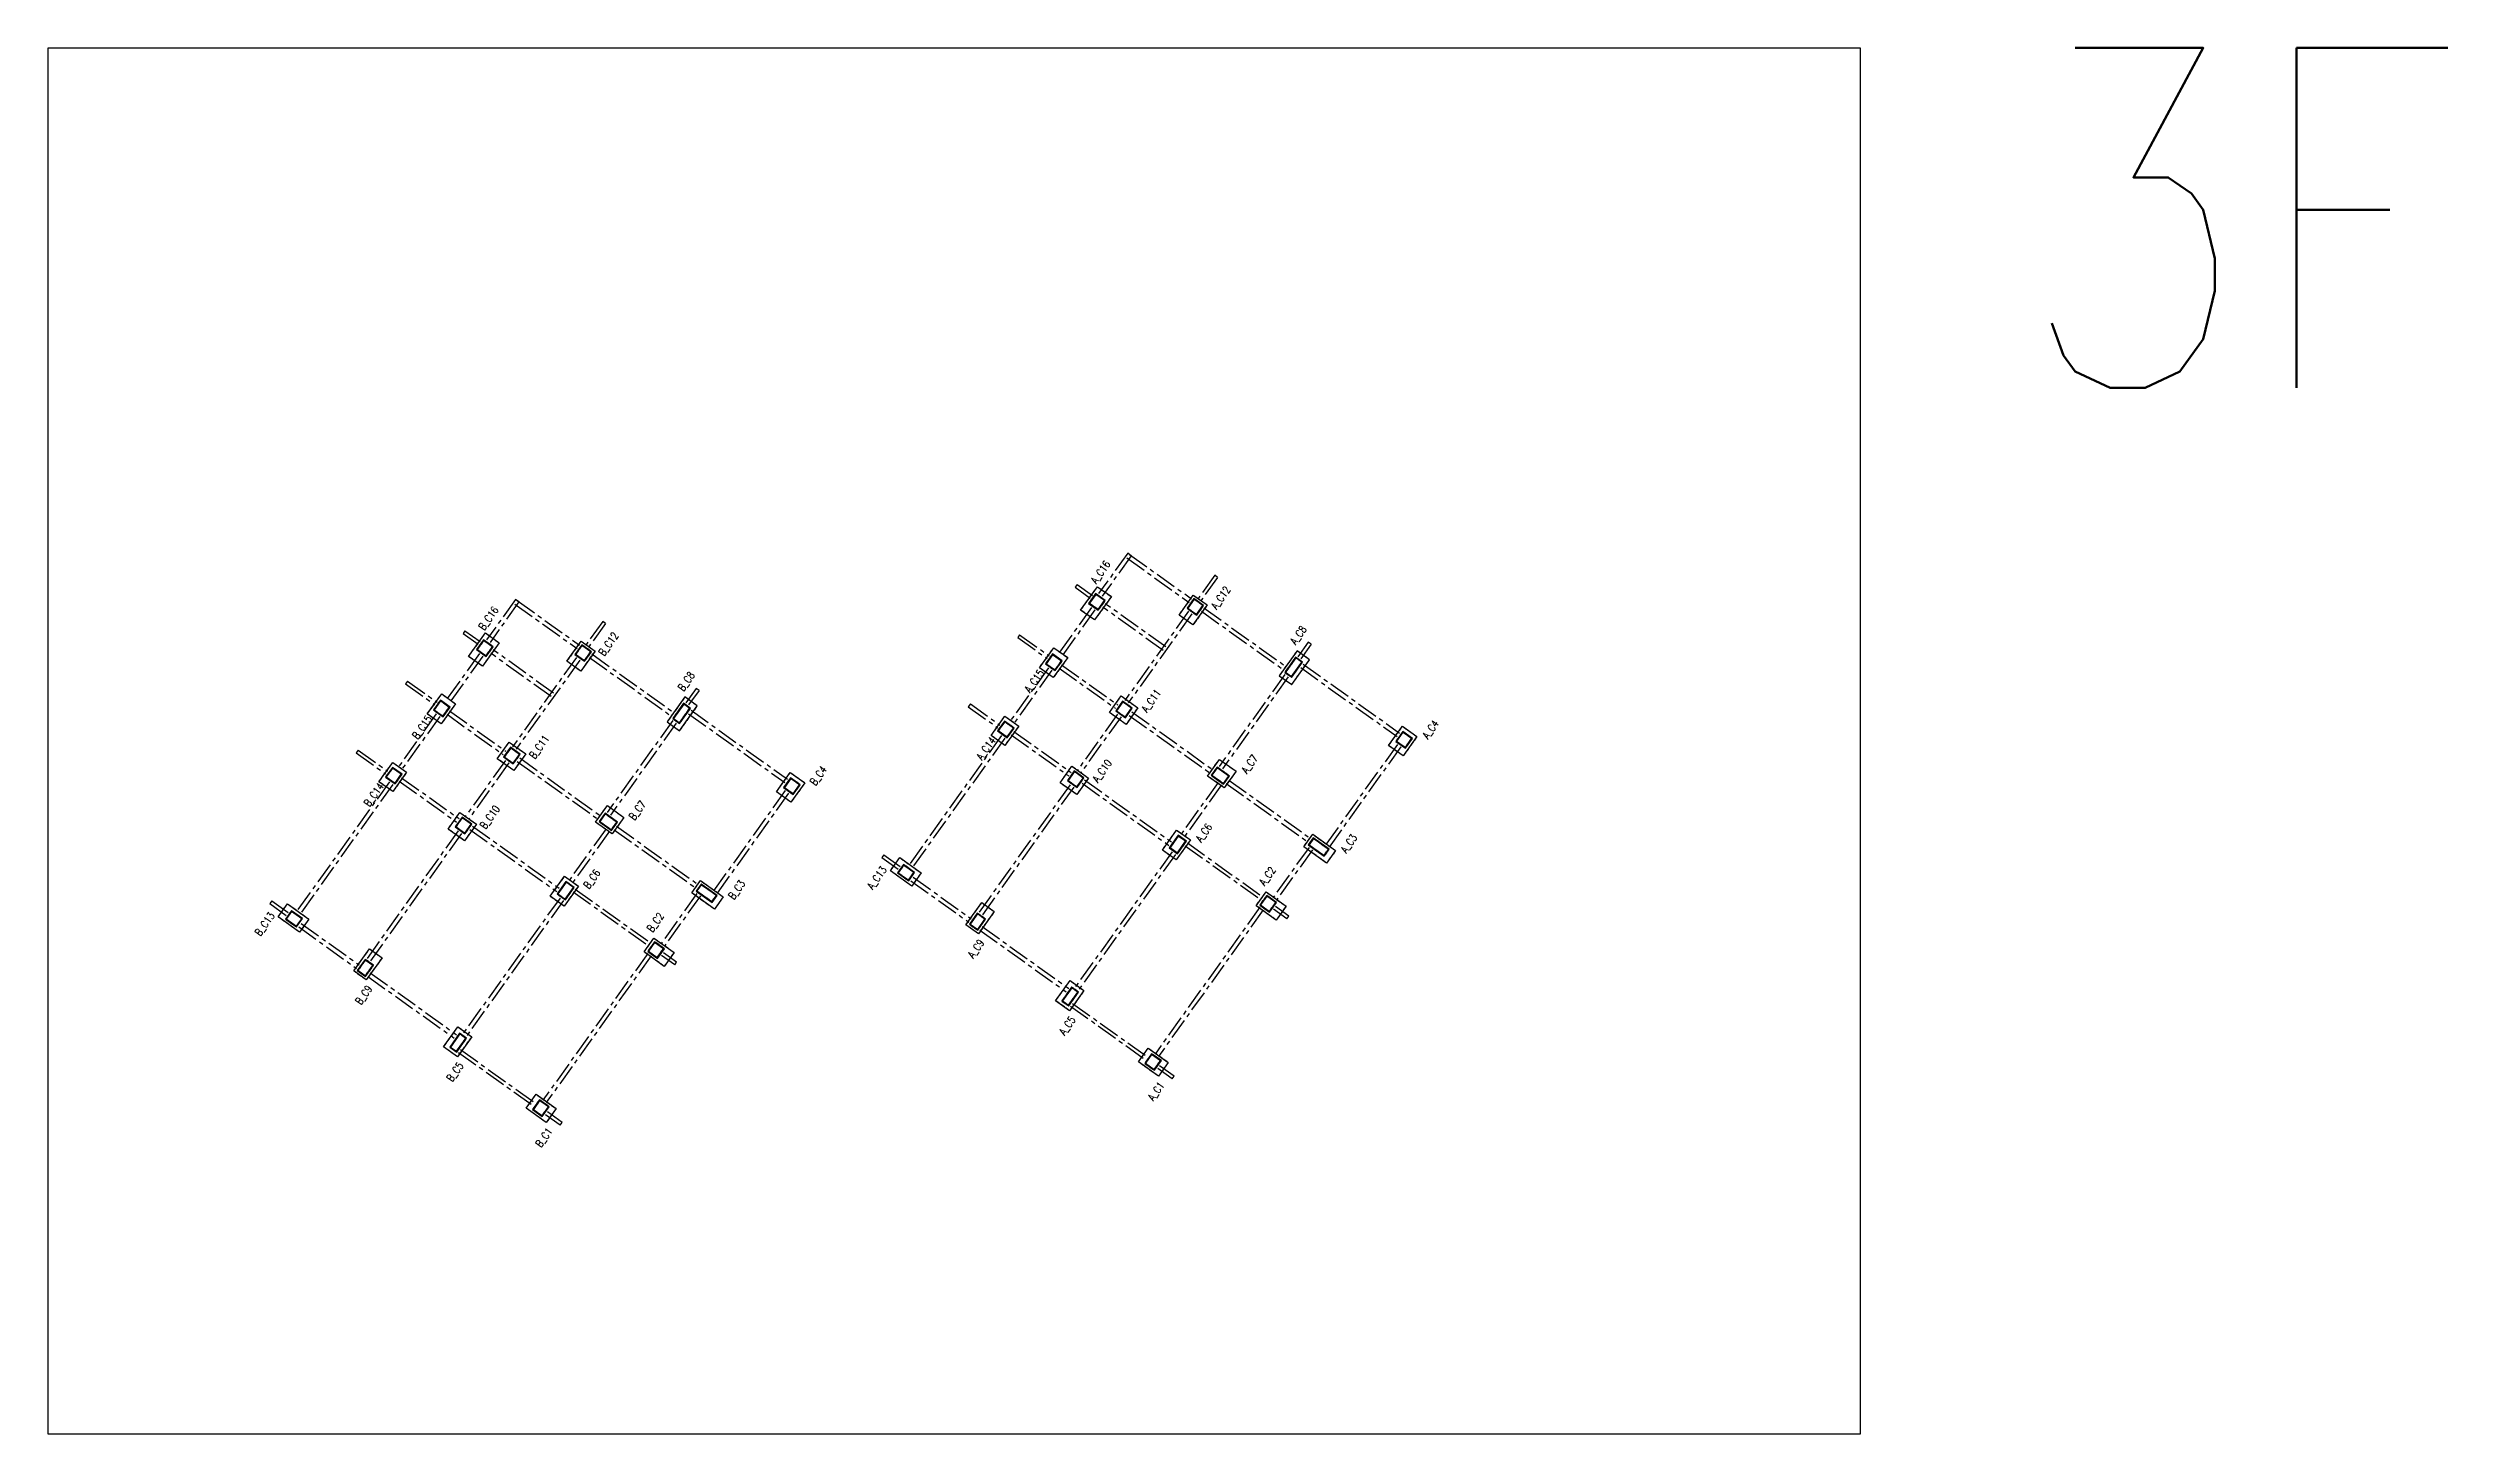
# Model space of a CAD drawing. Header units: millimetres. Extents: x 50002 to 69886, y 27475 to 200427.
# Drawn here: x 50002 to 64126, y 54941 to 63097 of the extents above; entities that cross this region are included whole.
import ezdxf
from ezdxf.enums import TextEntityAlignment as Align

# ---------------------------------------------------------------- set-up
doc = ezdxf.new("R2010")
doc.units = ezdxf.units.MM
doc.header["$LTSCALE"] = 100
doc.header["$MEASUREMENT"] = 0
doc.linetypes.add('CENTER', pattern=[2, 1.25, -0.25, 0.25, -0.25])
doc.linetypes.add('HIDDEN', pattern=[0.375, 0.25, -0.125])
for name, color, linetype in [('TC-COLUMN', 1, 'Continuous'), ('TC-TC', 4, 'Continuous'), ('TC-虛柱', 4, 'HIDDEN'), ('TC-虛鋼柱', 4, 'HIDDEN'), ('TC-鋼柱', 11, 'Continuous')]:
    doc.layers.add(name, color=color, linetype=linetype)
doc.layers.add('TC-鋼粱(隱藏)', color=183, linetype='CENTER', plot=False)
doc.styles.get("Standard").update_dxf_attribs({"font": 'txt.shx', "width": 0.8, "bigfont": 'ae.shx'})

msp = doc.modelspace()

# ---------------------------------------------------------------- texts
at = {"layer": 'Defpoints', "color": 2, "width": 0.8}
msp.add_text('3F', height=2000, rotation=360, dxfattribs=at).set_placement((61589, 63097), align=Align.TOP_LEFT)
at = {"layer": 'TC-TC', "width": 0.8}
for s, p in [('A_C16', (56196, 60013)), ('A_C12', (56903, 59862)), ('B_C16', (52594, 59741)), ('B_C12', (53300, 59590)), ('A_C8', (57360, 59642)), ('B_C8', (53758, 59370)), ('A_C15', (55806, 59372)), ('A_C11', (56494, 59256)), ('B_C15', (52203, 59100)), ('B_C11', (52892, 58984)), ('A_C4', (58138, 59087)), ('A_C14', (55522, 58975)), ('A_C10', (56205, 58843)), ('A_C7', (57073, 58883)), ('B_C14', (51919, 58703)), ('B_C4', (54535, 58815)), ('B_C10', (52602, 58571)), ('B_C7', (53470, 58611)), ('A_C6', (56804, 58479)), ('A_C3', (57658, 58416)), ('B_C6', (53202, 58207)), ('B_C3', (54055, 58144)), ('A_C13', (54880, 58214)), ('A_C2', (57178, 58224)), ('B_C13', (51277, 57942)), ('B_C2', (53576, 57952)), ('A_C9', (55463, 57797)), ('B_C9', (51860, 57525)), ('A_C5', (56000, 57344)), ('B_C5', (52397, 57072)), ('A_C1', (56523, 56958)), ('B_C1', (52920, 56686))]:
    msp.add_text(s, height=45, rotation=54.44, dxfattribs=at).set_placement(p, align=Align.MIDDLE_CENTER)

# ---------------------------------------------------------------- linework, layer by layer
at = {"layer": 'Defpoints'}
for points in [[(60666, 54941), (50002, 54941), (50002, 63097), (60666, 63097)], [(60666, 63097), (60666, 54941)]]:
    msp.add_lwpolyline(points, dxfattribs=at)
at = {"layer": 'TC-COLUMN'}
for points in [[(56260, 59869), (56161, 59731), (56079, 59789), (56178, 59927)], [(56658, 59760), (56742, 59878), (56824, 59820), (56740, 59702)], [(52477, 59517), (52576, 59655), (52657, 59597), (52558, 59459)], [(53056, 59488), (53140, 59606), (53221, 59548), (53137, 59430)], [(55837, 59450), (55921, 59568), (56003, 59510), (55918, 59392)], [(57248, 59403), (57321, 59351), (57426, 59497), (57353, 59550)], [(52234, 59178), (52319, 59296), (52400, 59238), (52316, 59120)], [(53645, 59131), (53719, 59079), (53823, 59225), (53750, 59278)], [(56318, 59284), (56415, 59214), (56346, 59117), (56248, 59187)], [(55552, 59051), (55633, 59165), (55715, 59107), (55633, 58993)], [(57891, 58992), (57973, 59106), (58058, 59045), (57977, 58931)], [(52715, 59012), (52813, 58943), (52743, 58845), (52646, 58915)], [(56896, 58911), (56994, 58841), (56924, 58744), (56826, 58813)], [(51949, 58779), (52031, 58893), (52112, 58835), (52031, 58721)], [(54289, 58720), (54370, 58834), (54456, 58773), (54374, 58659)], [(56028, 58871), (56125, 58801), (56056, 58704), (55958, 58773)], [(53294, 58639), (53391, 58569), (53321, 58472), (53224, 58542)], [(52425, 58599), (52523, 58529), (52453, 58432), (52356, 58501)], [(56560, 58377), (56644, 58495), (56725, 58437), (56641, 58319)], [(57392, 58397), (57445, 58470), (57579, 58374), (57526, 58301)], [(52957, 58105), (53042, 58223), (53123, 58165), (53039, 58047)], [(53790, 58125), (53842, 58198), (53976, 58102), (53924, 58029)], [(55085, 58165), (54959, 58256), (55014, 58333), (55140, 58243)], [(51482, 57894), (51356, 57984), (51411, 58061), (51537, 57971)], [(55497, 58068), (55570, 58015), (55477, 57885), (55404, 57937)], [(57230, 57965), (57112, 58050), (57171, 58131), (57288, 58047)], [(51894, 57796), (51968, 57743), (51874, 57613), (51801, 57666)], [(53628, 57693), (53510, 57778), (53568, 57859), (53686, 57775)], [(55932, 57491), (56017, 57609), (56098, 57550), (56014, 57432)], [(52330, 57219), (52414, 57337), (52495, 57279), (52411, 57161)], [(56537, 57046), (56419, 57131), (56477, 57212), (56595, 57128)], [(52934, 56774), (52816, 56859), (52874, 56940), (52992, 56856)]]:
    msp.add_lwpolyline(points, close=True, dxfattribs=at)
at = {"layer": 'TC-虛柱'}
for points in [[(56260, 59869), (56161, 59731), (56079, 59789), (56178, 59927)], [(56658, 59760), (56742, 59878), (56824, 59820), (56740, 59702)], [(52477, 59517), (52576, 59655), (52657, 59597), (52558, 59459)], [(53056, 59488), (53140, 59606), (53221, 59548), (53137, 59430)], [(55837, 59450), (55921, 59568), (56003, 59510), (55918, 59392)], [(57248, 59403), (57321, 59351), (57426, 59497), (57353, 59550)], [(52234, 59178), (52319, 59296), (52400, 59238), (52316, 59120)], [(53645, 59131), (53719, 59079), (53823, 59225), (53750, 59278)], [(56318, 59284), (56415, 59214), (56346, 59117), (56248, 59187)], [(55552, 59051), (55633, 59165), (55715, 59107), (55633, 58993)], [(57891, 58992), (57973, 59106), (58058, 59045), (57977, 58931)], [(52715, 59012), (52813, 58943), (52743, 58845), (52646, 58915)], [(56896, 58911), (56994, 58841), (56924, 58744), (56826, 58813)], [(51949, 58779), (52031, 58893), (52112, 58835), (52031, 58721)], [(54289, 58720), (54370, 58834), (54456, 58773), (54374, 58659)], [(56028, 58871), (56125, 58801), (56056, 58704), (55958, 58773)], [(53294, 58639), (53391, 58569), (53321, 58472), (53224, 58542)], [(52425, 58599), (52523, 58529), (52453, 58432), (52356, 58501)], [(56560, 58377), (56644, 58495), (56725, 58437), (56641, 58319)], [(57392, 58397), (57445, 58470), (57579, 58374), (57526, 58301)], [(52957, 58105), (53042, 58223), (53123, 58165), (53039, 58047)], [(53790, 58125), (53842, 58198), (53976, 58102), (53924, 58029)], [(55085, 58165), (54959, 58256), (55014, 58333), (55140, 58243)], [(51482, 57894), (51356, 57984), (51411, 58061), (51537, 57971)], [(55497, 58068), (55570, 58015), (55477, 57885), (55404, 57937)], [(57230, 57965), (57112, 58050), (57171, 58131), (57288, 58047)], [(51894, 57796), (51968, 57743), (51874, 57613), (51801, 57666)], [(53628, 57693), (53510, 57778), (53568, 57859), (53686, 57775)], [(55932, 57491), (56017, 57609), (56098, 57550), (56014, 57432)], [(52330, 57219), (52414, 57337), (52495, 57279), (52411, 57161)], [(56537, 57046), (56419, 57131), (56477, 57212), (56595, 57128)], [(52934, 56774), (52816, 56859), (52874, 56940), (52992, 56856)]]:
    msp.add_lwpolyline(points, close=True, dxfattribs=at)
at = {"layer": 'TC-虛鋼柱'}
for points in [[(56183, 59788), (56224, 59845), (56167, 59886), (56126, 59829)], [(56183, 59793), (56220, 59845), (56168, 59882), (56131, 59830)], [(56762, 59759), (56803, 59816), (56746, 59857), (56705, 59800)], [(56761, 59764), (56799, 59816), (56747, 59853), (56709, 59801)], [(52581, 59517), (52622, 59574), (52565, 59614), (52524, 59557)], [(52580, 59521), (52617, 59573), (52565, 59610), (52528, 59558)], [(53160, 59488), (53200, 59544), (53144, 59585), (53103, 59528)], [(53159, 59492), (53196, 59544), (53144, 59581), (53107, 59529)], [(55929, 59433), (55970, 59490), (55913, 59531), (55872, 59474)], [(55929, 59437), (55966, 59489), (55914, 59527), (55877, 59474)], [(57385, 59483), (57344, 59512), (57280, 59423), (57321, 59394)], [(57381, 59483), (57345, 59508), (57285, 59424), (57320, 59398)], [(52327, 59161), (52368, 59218), (52311, 59259), (52270, 59202)], [(52326, 59165), (52363, 59217), (52311, 59255), (52274, 59203)], [(53783, 59211), (53742, 59241), (53678, 59151), (53719, 59122)], [(53778, 59211), (53743, 59236), (53682, 59152), (53718, 59126)], [(56343, 59156), (56383, 59213), (56326, 59253), (56286, 59197)], [(56342, 59160), (56379, 59212), (56327, 59249), (56290, 59197)], [(55647, 59038), (55688, 59095), (55631, 59136), (55590, 59079)], [(55647, 59043), (55684, 59095), (55632, 59132), (55594, 59080)], [(57991, 58977), (58032, 59034), (57975, 59074), (57934, 59017)], [(57990, 58981), (58027, 59033), (57975, 59070), (57938, 59018)], [(52740, 58884), (52781, 58941), (52724, 58982), (52683, 58925)], [(52740, 58888), (52777, 58940), (52725, 58977), (52687, 58925)], [(52045, 58767), (52086, 58824), (52029, 58864), (51988, 58807)], [(52044, 58771), (52081, 58823), (52029, 58860), (51992, 58808)], [(54388, 58705), (54429, 58762), (54372, 58802), (54331, 58745)], [(54388, 58709), (54425, 58761), (54373, 58798), (54336, 58746)], [(56058, 58745), (56098, 58802), (56041, 58843), (56001, 58786)], [(56057, 58749), (56094, 58801), (56042, 58839), (56005, 58787)], [(56920, 58765), (56955, 58813), (56882, 58866), (56847, 58817)], [(56920, 58769), (56951, 58813), (56883, 58861), (56851, 58818)], [(52455, 58473), (52496, 58530), (52439, 58571), (52398, 58514)], [(52455, 58477), (52492, 58529), (52440, 58567), (52402, 58515)], [(53318, 58493), (53353, 58541), (53280, 58594), (53245, 58545)], [(53317, 58497), (53349, 58541), (53280, 58590), (53249, 58546)], [(56649, 58356), (56702, 58429), (56653, 58464), (56600, 58391)], [(56649, 58360), (56697, 58429), (56653, 58460), (56605, 58392)], [(57513, 58341), (57542, 58382), (57448, 58449), (57419, 58408)], [(57512, 58346), (57537, 58381), (57449, 58445), (57423, 58409)], [(55067, 58197), (55102, 58245), (55037, 58292), (55002, 58243)], [(55066, 58201), (55098, 58245), (55037, 58288), (55006, 58244)], [(53047, 58084), (53099, 58157), (53050, 58192), (52998, 58119)], [(53046, 58088), (53095, 58157), (53051, 58188), (53002, 58120)], [(53910, 58069), (53939, 58110), (53846, 58177), (53817, 58136)], [(53909, 58074), (53935, 58109), (53846, 58173), (53821, 58137)], [(57190, 58012), (57231, 58069), (57174, 58110), (57133, 58053)], [(57190, 58016), (57227, 58069), (57175, 58106), (57137, 58054)], [(51464, 57925), (51499, 57974), (51434, 58020), (51399, 57971)], [(51464, 57929), (51495, 57973), (51435, 58016), (51404, 57972)], [(55473, 57906), (55520, 57971), (55471, 58006), (55425, 57941)], [(55473, 57910), (55516, 57970), (55472, 58002), (55429, 57942)], [(53588, 57740), (53629, 57797), (53572, 57838), (53531, 57781)], [(53587, 57745), (53624, 57797), (53572, 57834), (53535, 57782)], [(51871, 57634), (51918, 57699), (51869, 57734), (51822, 57669)], [(51870, 57638), (51913, 57698), (51869, 57730), (51826, 57670)], [(56009, 57460), (56067, 57542), (56026, 57571), (55968, 57489)], [(56008, 57465), (56063, 57541), (56027, 57567), (55972, 57490)], [(52407, 57188), (52465, 57270), (52424, 57299), (52366, 57218)], [(52406, 57193), (52460, 57269), (52425, 57295), (52370, 57218)], [(56513, 57082), (56554, 57139), (56497, 57179), (56456, 57122)], [(56512, 57086), (56549, 57138), (56497, 57175), (56460, 57123)], [(52910, 56810), (52951, 56867), (52894, 56908), (52853, 56851)], [(52910, 56814), (52947, 56866), (52895, 56903), (52858, 56851)]]:
    msp.add_lwpolyline(points, close=True, dxfattribs=at)
at = {"layer": 'TC-鋼柱'}
for points in [[(56183, 59788), (56224, 59845), (56167, 59886), (56126, 59829)], [(56183, 59793), (56220, 59845), (56168, 59882), (56131, 59830)], [(56762, 59759), (56803, 59816), (56746, 59857), (56705, 59800)], [(56761, 59764), (56799, 59816), (56747, 59853), (56709, 59801)], [(52581, 59517), (52622, 59574), (52565, 59614), (52524, 59557)], [(52580, 59521), (52617, 59573), (52565, 59610), (52528, 59558)], [(53160, 59488), (53200, 59544), (53144, 59585), (53103, 59528)], [(53159, 59492), (53196, 59544), (53144, 59581), (53107, 59529)], [(55929, 59433), (55970, 59490), (55913, 59531), (55872, 59474)], [(55929, 59437), (55966, 59489), (55914, 59527), (55877, 59474)], [(57385, 59483), (57344, 59512), (57280, 59423), (57321, 59394)], [(57381, 59483), (57345, 59508), (57285, 59424), (57320, 59398)], [(52327, 59161), (52368, 59218), (52311, 59259), (52270, 59202)], [(52326, 59165), (52363, 59217), (52311, 59255), (52274, 59203)], [(53783, 59211), (53742, 59241), (53678, 59151), (53719, 59122)], [(53778, 59211), (53743, 59236), (53682, 59152), (53718, 59126)], [(56343, 59156), (56383, 59213), (56326, 59253), (56286, 59197)], [(56342, 59160), (56379, 59212), (56327, 59249), (56290, 59197)], [(55647, 59038), (55688, 59095), (55631, 59136), (55590, 59079)], [(55647, 59043), (55684, 59095), (55632, 59132), (55594, 59080)], [(57991, 58977), (58032, 59034), (57975, 59074), (57934, 59017)], [(57990, 58981), (58027, 59033), (57975, 59070), (57938, 59018)], [(52740, 58884), (52781, 58941), (52724, 58982), (52683, 58925)], [(52740, 58888), (52777, 58940), (52725, 58977), (52687, 58925)], [(52045, 58767), (52086, 58824), (52029, 58864), (51988, 58807)], [(52044, 58771), (52081, 58823), (52029, 58860), (51992, 58808)], [(54388, 58705), (54429, 58762), (54372, 58802), (54331, 58745)], [(54388, 58709), (54425, 58761), (54373, 58798), (54336, 58746)], [(56058, 58745), (56098, 58802), (56041, 58843), (56001, 58786)], [(56057, 58749), (56094, 58801), (56042, 58839), (56005, 58787)], [(56920, 58765), (56955, 58813), (56882, 58866), (56847, 58817)], [(56920, 58769), (56951, 58813), (56883, 58861), (56851, 58818)], [(52455, 58473), (52496, 58530), (52439, 58571), (52398, 58514)], [(52455, 58477), (52492, 58529), (52440, 58567), (52402, 58515)], [(53318, 58493), (53353, 58541), (53280, 58594), (53245, 58545)], [(53317, 58497), (53349, 58541), (53280, 58590), (53249, 58546)], [(56649, 58356), (56702, 58429), (56653, 58464), (56600, 58391)], [(56649, 58360), (56697, 58429), (56653, 58460), (56605, 58392)], [(57513, 58341), (57542, 58382), (57448, 58449), (57419, 58408)], [(57512, 58346), (57537, 58381), (57449, 58445), (57423, 58409)], [(55067, 58197), (55102, 58245), (55037, 58292), (55002, 58243)], [(55066, 58201), (55098, 58245), (55037, 58288), (55006, 58244)], [(53047, 58084), (53099, 58157), (53050, 58192), (52998, 58119)], [(53046, 58088), (53095, 58157), (53051, 58188), (53002, 58120)], [(53910, 58069), (53939, 58110), (53846, 58177), (53817, 58136)], [(53909, 58074), (53935, 58109), (53846, 58173), (53821, 58137)], [(57190, 58012), (57231, 58069), (57174, 58110), (57133, 58053)], [(57190, 58016), (57227, 58069), (57175, 58106), (57137, 58054)], [(51464, 57925), (51499, 57974), (51434, 58020), (51399, 57971)], [(51464, 57929), (51495, 57973), (51435, 58016), (51404, 57972)], [(55473, 57906), (55520, 57971), (55471, 58006), (55425, 57941)], [(55473, 57910), (55516, 57970), (55472, 58002), (55429, 57942)], [(53588, 57740), (53629, 57797), (53572, 57838), (53531, 57781)], [(53587, 57745), (53624, 57797), (53572, 57834), (53535, 57782)], [(51871, 57634), (51918, 57699), (51869, 57734), (51822, 57669)], [(51870, 57638), (51913, 57698), (51869, 57730), (51826, 57670)], [(56009, 57460), (56067, 57542), (56026, 57571), (55968, 57489)], [(56008, 57465), (56063, 57541), (56027, 57567), (55972, 57490)], [(52407, 57188), (52465, 57270), (52424, 57299), (52366, 57218)], [(52406, 57193), (52460, 57269), (52425, 57295), (52370, 57218)], [(56513, 57082), (56554, 57139), (56497, 57179), (56456, 57122)], [(56512, 57086), (56549, 57138), (56497, 57175), (56460, 57123)], [(52910, 56810), (52951, 56867), (52894, 56908), (52853, 56851)], [(52910, 56814), (52947, 56866), (52895, 56903), (52858, 56851)]]:
    msp.add_lwpolyline(points, close=True, dxfattribs=at)
at = {"layer": 'TC-鋼粱(隱藏)'}
for p, q in [((56356, 60124), (56185, 59886)), ((56376, 60109), (56206, 59871)), ((56351, 60096), (56717, 59834)), ((56376, 60109), (56356, 60124)), ((56366, 60117), (56732, 59855)), ((56058, 59940), (56046, 59924)), ((56046, 59924), (56136, 59860)), ((56058, 59940), (56148, 59876)), ((56868, 59994), (56768, 59854)), ((56885, 59982), (56784, 59842)), ((56885, 59982), (56868, 59994)), ((52753, 59852), (52583, 59614)), ((52773, 59837), (52603, 59599)), ((52749, 59824), (53115, 59563)), ((52773, 59837), (52753, 59852)), ((52763, 59845), (53130, 59583)), ((56143, 59805), (55941, 59523)), ((56163, 59791), (55962, 59508)), ((56565, 59552), (56209, 59807)), ((56580, 59573), (56224, 59827)), ((56714, 59782), (56339, 59257)), ((56734, 59767), (56359, 59243)), ((56791, 59782), (57277, 59435)), ((56805, 59802), (57291, 59455)), ((52455, 59668), (52444, 59652)), ((52444, 59652), (52533, 59588)), ((52455, 59668), (52545, 59604)), ((53266, 59722), (53166, 59582)), ((53282, 59710), (53182, 59570)), ((53282, 59710), (53266, 59722)), ((55720, 59644), (55709, 59628)), ((55709, 59628), (55882, 59504)), ((55720, 59644), (55893, 59520)), ((52541, 59533), (52339, 59251)), ((52561, 59519), (52359, 59236)), ((52963, 59281), (52607, 59535)), ((52977, 59301), (52621, 59556)), ((53111, 59510), (52736, 58985)), ((53132, 59495), (52756, 58971)), ((53188, 59510), (53674, 59163)), ((53203, 59531), (53689, 59183)), ((55967, 59468), (56298, 59231)), ((57419, 59600), (57358, 59515)), ((57436, 59588), (57375, 59503)), ((57389, 59471), (57956, 59066)), ((57436, 59588), (57419, 59600)), ((52118, 59372), (52106, 59356)), ((52106, 59356), (52279, 59232)), ((52118, 59372), (52291, 59248)), ((53817, 59328), (53756, 59243)), ((53833, 59316), (53817, 59328)), ((55889, 59450), (55659, 59128)), ((55909, 59435), (55680, 59114)), ((55952, 59448), (56284, 59211)), ((57281, 59410), (56894, 58869)), ((57301, 59396), (56914, 58855)), ((57374, 59451), (57942, 59045)), ((52364, 59196), (52696, 58959)), ((53833, 59316), (53772, 59231)), ((53786, 59200), (54354, 58794)), ((55430, 59237), (55418, 59221)), ((55418, 59221), (55591, 59097)), ((55430, 59237), (55603, 59113)), ((56380, 59191), (56858, 58849)), ((52287, 59178), (52057, 58856)), ((52307, 59163), (52077, 58842)), ((52350, 59176), (52681, 58939)), ((53678, 59139), (53292, 58598)), ((53699, 59124), (53312, 58583)), ((53772, 59179), (54339, 58774)), ((55613, 59051), (55065, 58284)), ((55671, 59055), (56009, 58814)), ((55686, 59075), (56023, 58834)), ((56296, 59177), (56058, 58843)), ((56317, 59162), (56078, 58829)), ((56365, 59170), (56843, 58829)), ((51827, 58965), (51816, 58949)), ((51816, 58949), (51988, 58825)), ((51827, 58965), (52000, 58842)), ((52694, 58905), (52455, 58571)), ((52778, 58919), (53255, 58577)), ((55633, 59036), (55085, 58270)), ((57943, 58999), (57521, 58409)), ((57963, 58984), (57541, 58395)), ((52011, 58779), (51462, 58012)), ((52031, 58764), (51483, 57998)), ((52069, 58783), (52406, 58542)), ((52083, 58803), (52421, 58562)), ((52714, 58890), (52476, 58557)), ((52763, 58899), (53241, 58557)), ((56017, 58762), (55481, 58011)), ((56088, 58770), (56598, 58405)), ((56102, 58790), (56613, 58425)), ((56888, 58775), (56667, 58466)), ((56908, 58761), (56687, 58452)), ((56936, 58769), (57418, 58424)), ((56951, 58789), (57433, 58445)), ((54340, 58727), (53919, 58137)), ((54360, 58712), (53939, 58123)), ((56038, 58747), (55501, 57997)), ((52415, 58490), (51879, 57739)), ((52485, 58498), (52996, 58133)), ((52500, 58518), (53010, 58153)), ((53286, 58503), (53065, 58194)), ((53306, 58489), (53085, 58180)), ((53334, 58497), (53816, 58152)), ((53348, 58517), (53830, 58173)), ((52435, 58475), (51899, 57725)), ((54921, 58350), (54909, 58334)), ((54921, 58350), (55017, 58281)), ((56617, 58367), (56046, 57569)), ((56637, 58352), (56067, 57554)), ((56695, 58403), (57143, 58083)), ((56707, 58419), (57154, 58100)), ((57423, 58393), (57210, 58096)), ((57443, 58379), (57231, 58082)), ((54909, 58334), (55005, 58265)), ((55079, 58197), (55421, 57953)), ((55094, 58217), (55435, 57973)), ((51319, 58078), (51307, 58062)), ((51307, 58062), (51403, 57993)), ((51319, 58078), (51415, 58010)), ((53015, 58095), (52444, 57297)), ((53035, 58080), (52464, 57282)), ((53093, 58131), (53540, 57811)), ((53104, 58147), (53552, 57828)), ((53820, 58121), (53608, 57824)), ((53841, 58107), (53628, 57810)), ((51477, 57925), (51818, 57681)), ((51492, 57945), (51833, 57701)), ((55500, 57927), (56009, 57563)), ((57134, 58041), (56517, 57177)), ((57154, 58026), (56537, 57163)), ((57292, 57973), (57214, 58029)), ((57304, 57989), (57226, 58045)), ((57292, 57973), (57304, 57989)), ((53701, 57718), (53624, 57773)), ((55486, 57906), (55994, 57543)), ((51883, 57634), (52392, 57271)), ((51898, 57655), (52406, 57291)), ((53531, 57769), (52914, 56905)), ((53551, 57754), (52934, 56891)), ((53690, 57701), (53612, 57757)), ((53690, 57701), (53701, 57718)), ((56020, 57459), (56459, 57145)), ((56032, 57475), (56471, 57161)), ((52418, 57187), (52857, 56873)), ((52429, 57203), (52869, 56889)), ((56618, 57031), (56533, 57092)), ((56630, 57047), (56544, 57108)), ((56618, 57031), (56630, 57047)), ((53016, 56759), (52930, 56820)), ((53028, 56775), (52942, 56837)), ((53016, 56759), (53028, 56775))]:
    msp.add_line(p, q, dxfattribs=at)

msp.set_redraw_order([(e.dxf.handle, doc.entitydb.next_handle()) for e in msp.query("TEXT MTEXT ATTDEF DIMENSION ARC_DIMENSION")])  # texts and dimensions are drawn at this point

doc.saveas('drawing.dxf')
